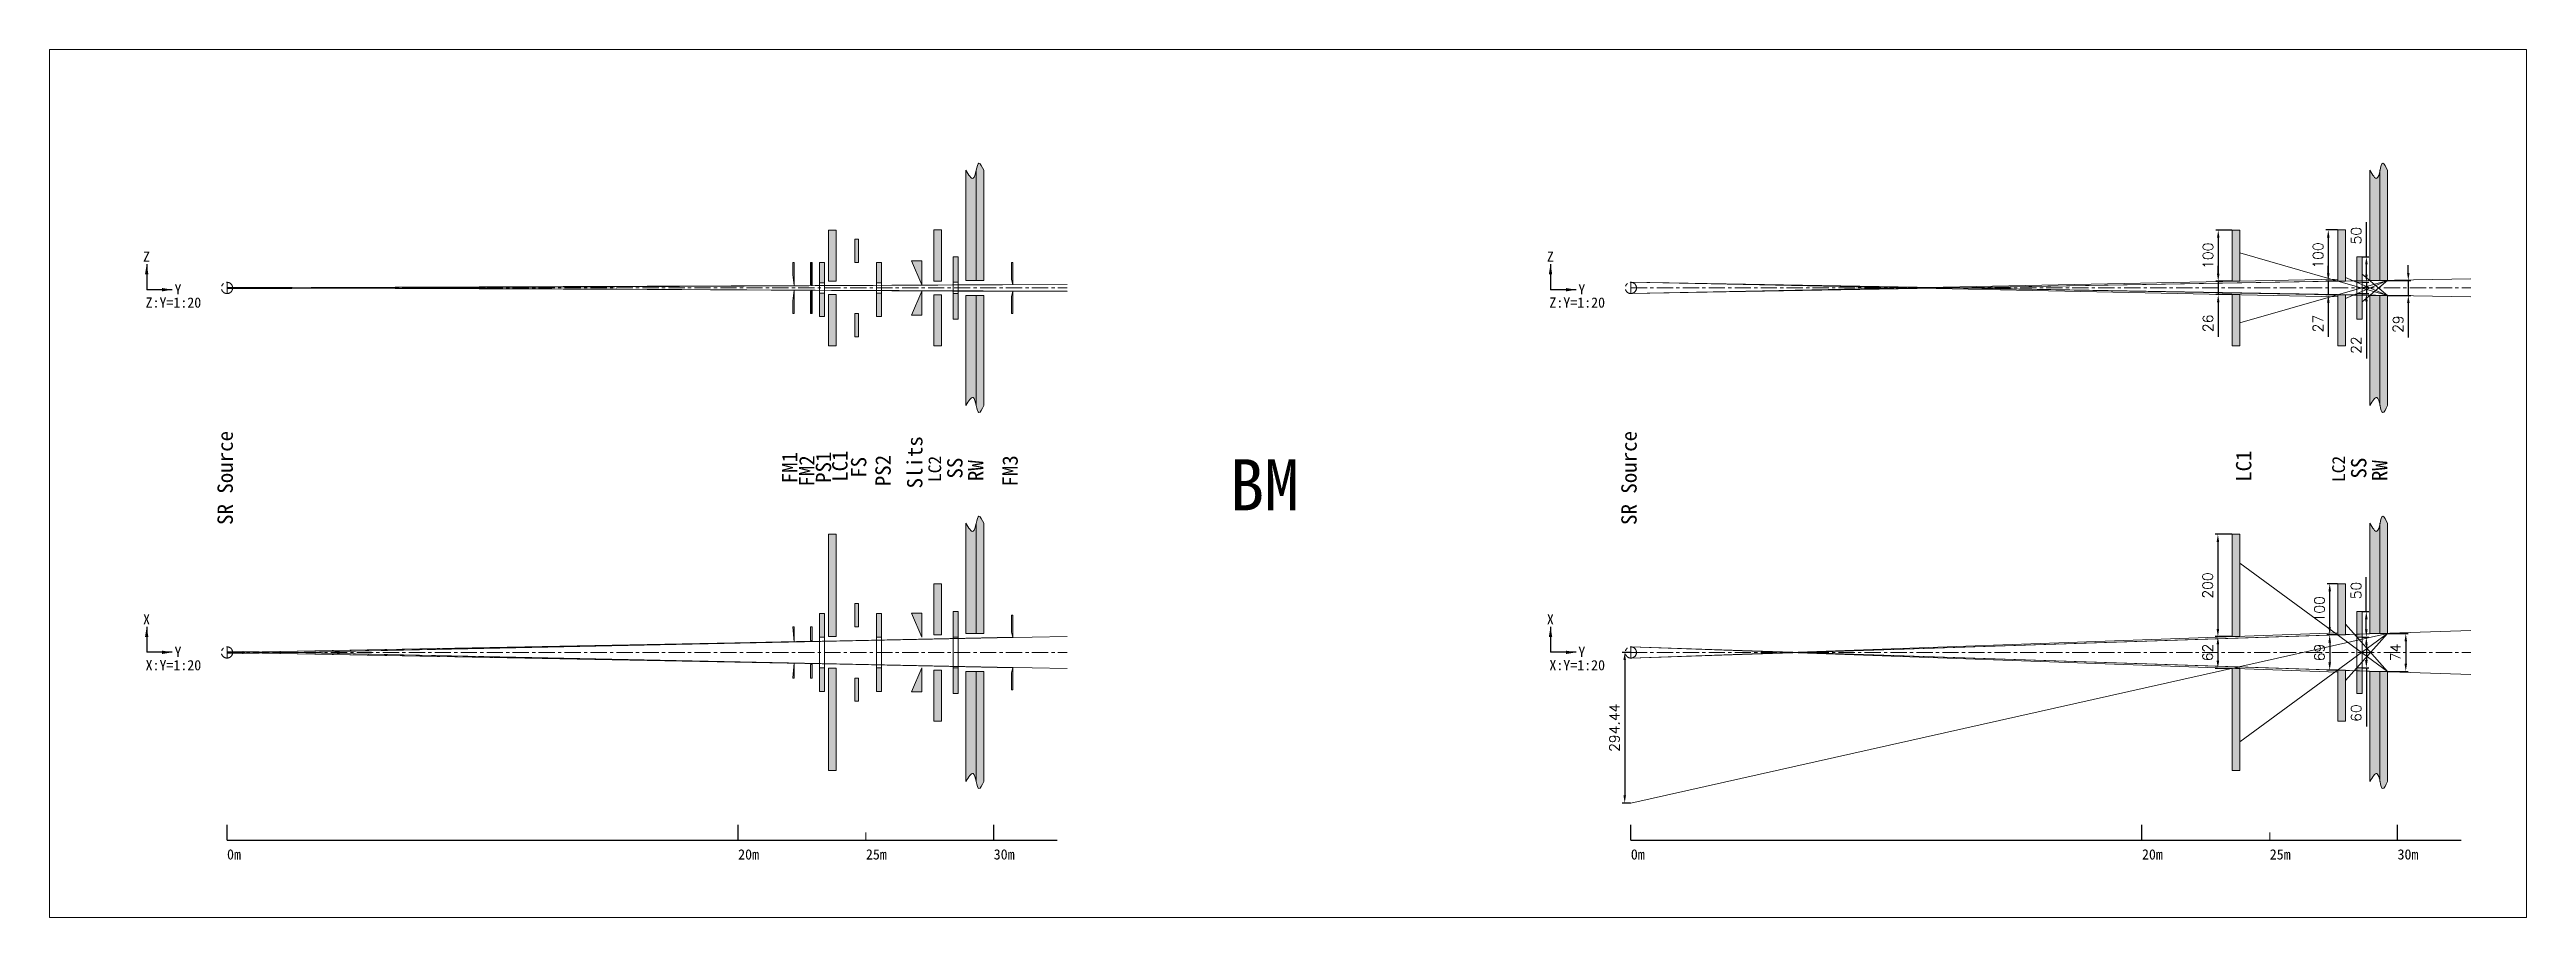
# Model space of a CAD drawing. Header units: inches. Extents: x 3 to 4849, y 1 to 1698.
import ezdxf

# ---------------------------------------------------------------- set-up
doc = ezdxf.new("R2010")
doc.units = ezdxf.units.IN
doc.header["$MEASUREMENT"] = 0
doc.linetypes.add('CENTER', pattern=[50.8, 31.75, -6.35, 6.35, -6.35])
for name, color, linetype, lineweight in [('1中心线', 7, 'CENTER', 20), ('2尺寸线', 7, 'Continuous', 20), ('6细实线', 7, 'Continuous', 20)]:
    doc.layers.add(name, color=color, linetype=linetype, lineweight=lineweight)
doc.styles.add('ROMANC', font='romanc.shx')
doc.styles.get("Standard").update_dxf_attribs({"font": ''})
doc.styles.get('Standard').set_extended_font_data('SimSun')
doc.dimstyles.new('ISO-25', dxfattribs={"dimtxt": 2.5, "dimasz": 2, "dimexe": 1.25, "dimexo": 0.625, "dimtad": 1, "dimtoh": 1, "dimdsep": 46, "dimtxsty": 'ROMANC', "dimcen": 2.5, "dimclrt": 7, "dimadec": 0, "dimazin": 0, "dimtfac": 1, "dimtmove": 0, "dimatfit": 3, "dimfxl": 1, "dimarcsym": 0})
doc.dimstyles.new('大字标注', dxfattribs={"dimtxt": 20, "dimasz": 15, "dimexe": 5, "dimexo": 0.625, "dimgap": 10, "dimtad": 1, "dimdsep": 46, "dimtxsty": 'ROMANC', "dimcen": 2.5, "dimclrt": 7, "dimadec": 0, "dimazin": 0, "dimtfac": 1, "dimtmove": 0, "dimatfit": 3, "dimfxl": 1, "dimarcsym": 0})

msp = doc.modelspace()

# ---------------------------------------------------------------- texts
at = {"layer": '1中心线', "attachment_point": 1, "rotation": 90}
for s, insert, char_height in [('\\pi13.058;{\\fFangSong_GB2312|b1|i0|c134|p49;SR Source}', (331.177, 755.688), 30), ('\\pi84.486;{\\fFangSong_GB2312|b1|i0|c134|p49;Slits}', (1680.299, 755.688), 30), ('\\pi13.058;{\\fFangSong_GB2312|b1|i0|c134|p49;SR Source}', (3077.687, 755.688), 30), ('\\pi94.486;{\\fFangSong_GB2312|b1|i0|c134|p49;FM1}', (1435.407, 755.688), 30), ('\\pi88.058;{\\fFangSong_GB2312|b1|i0|c134|p49;FM2}', (1469.16, 755.688), 30), ('\\pi95.201;{\\fFangSong_GB2312|b1|i0|c134|p49;PS1}', (1501.714, 755.688), 30), ('\\pi97.344;{\\fFangSong_GB2312|b1|i0|c134|p49;LC1}', (1533.773, 755.688), 30), ('\\pi105.2;{\\fFangSong_GB2312|b1|i0|c134|p49;FS}', (1570.6, 755.688), 30), ('\\pi88.772;{\\fFangSong_GB2312|b1|i0|c134|p49;PS2}', (1618.292, 755.688), 30), ('\\pi97.105;{\\fFangSong_GB2312|b1|i0|c134|p49;LC2}', (1721.959, 755.688), 25), ('\\pi103.77;{\\fFangSong_GB2312|b1|i0|c134|p49;SS}', (1758.841, 755.688), 30), ('\\pi98.772;{\\fFangSong_GB2312|b1|i0|c134|p49;RW}', (1799.547, 755.688), 30), ('\\pi88.058;{\\fFangSong_GB2312|b1|i0|c134|p49;FM3}', (1866.792, 755.688), 30), ('\\pi97.344;{\\fFangSong_GB2312|b1|i0|c134|p49;LC1}', (4280.283, 755.688), 30), ('\\pi97.105;{\\fFangSong_GB2312|b1|i0|c134|p49;LC2}', (4468.469, 755.688), 25), ('\\pi103.77;{\\fFangSong_GB2312|b1|i0|c134|p49;SS}', (4505.351, 755.688), 30), ('\\pi98.772;{\\fFangSong_GB2312|b1|i0|c134|p49;RW}', (4546.057, 755.688), 30)]:
    msp.add_mtext_dynamic_manual_height_columns(s, width=256.11562, gutter_width=12.5, heights=[0], dxfattribs=dict(at, insert=insert, char_height=char_height))
at = {"layer": '2尺寸线', "char_height": 20, "attachment_point": 1}
for s, width, insert in [('{\\fFangSong_GB2312|b1|i0|c134|p49;Z}', 51.22282, (185.512, 1303.135)), ('{\\fFangSong_GB2312|b1|i0|c134|p49;Z}', 51.22282, (2932.022, 1303.135)), ('{\\fFangSong_GB2312|b1|i0|c134|p49;Z:Y=1:20}', 51.22282, (190.458, 1213.552)), ('{\\fFangSong_GB2312|b1|i0|c134|p49;Y}', 51.22282, (247.049, 1239.4)), ('{\\fFangSong_GB2312|b1|i0|c134|p49;Z:Y=1:20}', 51.22282, (2936.968, 1213.552)), ('{\\fFangSong_GB2312|b1|i0|c134|p49;Y}', 51.22282, (2993.559, 1239.4)), ('{\\fFangSong_GB2312|b1|i0|c134|p49;X}', 51.22282, (185.512, 594.225)), ('{\\fFangSong_GB2312|b1|i0|c134|p49;X}', 51.22282, (2932.022, 594.225)), ('{\\fFangSong_GB2312|b1|i0|c134|p49;X:Y=1:20}', 51.22282, (190.458, 504.642)), ('{\\fFangSong_GB2312|b1|i0|c134|p49;Y}', 51.22282, (247.049, 530.49)), ('{\\fFangSong_GB2312|b1|i0|c134|p49;X:Y=1:20}', 51.22282, (2936.968, 504.642)), ('{\\fFangSong_GB2312|b1|i0|c134|p49;Y}', 51.22282, (2993.559, 530.49)), ('{\\fFangSong_GB2312|b1|i0|c134|p49;0m}', 105.24161, (349.803, 134.693)), ('{\\fFangSong_GB2312|b1|i0|c134|p49;20m}', 105.24161, (1349.803, 134.693)), ('{\\fFangSong_GB2312|b1|i0|c134|p49;25m}', 105.24161, (1599.803, 134.693)), ('{\\fFangSong_GB2312|b1|i0|c134|p49;30m}', 105.24161, (1849.803, 134.693)), ('{\\fFangSong_GB2312|b1|i0|c134|p49;0m}', 105.24161, (3096.314, 134.693)), ('{\\fFangSong_GB2312|b1|i0|c134|p49;20m}', 105.24161, (4096.314, 134.693)), ('{\\fFangSong_GB2312|b1|i0|c134|p49;25m}', 105.24161, (4346.314, 134.693)), ('{\\fFangSong_GB2312|b1|i0|c134|p49;30m}', 105.24161, (4596.314, 134.693))]:
    msp.add_mtext_dynamic_manual_height_columns(s, width=width, gutter_width=12.5, heights=[0], dxfattribs=dict(at, insert=insert))
at = {"layer": '6细实线', "insert": (2311.184, 897.303), "char_height": 100, "attachment_point": 1}
msp.add_mtext_dynamic_manual_height_columns('BM', width=812.56148, gutter_width=12.5, heights=[0], dxfattribs=at)

# ---------------------------------------------------------------- blocks, each defined once
blk = doc.blocks.new('*D17')
at = {"layer": '6细实线', "color": 0, "lineweight": -2, "transparency": 16777216}
for p, q in [((4272.4, 1345.1), (4240.5, 1345.1)), ((4245.5, 1330.1), (4245.5, 1260.1)), ((4272.4, 1245.1), (4240.5, 1245.1))]:
    blk.add_line(p, q, dxfattribs=at)
at = {"layer": '6细实线', "color": 0, "transparency": 16777216}
for points in [[(4243, 1330.1), (4248, 1330.1), (4245.5, 1345.1)], [(4243, 1260.1), (4248, 1260.1), (4245.5, 1245.1)]]:
    blk.add_solid(points, dxfattribs=at)
at = {"layer": 'Defpoints', "color": 0, "transparency": 16777216}
for p in [(4273.1, 1345.1), (4245.5, 1245.1), (4273.1, 1245.1)]:
    blk.add_point(p, dxfattribs=at)
at = {"layer": '6细实线', "color": 7, "transparency": 16777216, "insert": (4225.5, 1295.1), "char_height": 20, "attachment_point": 5, "rotation": 90, "style": 'ROMANC'}
blk.add_mtext('100', dxfattribs=at)
blk = doc.blocks.new('*D18')
at = {"layer": '6细实线', "color": 0, "lineweight": -2, "transparency": 16777216}
for p, q in [((4245.5, 1260.1), (4245.5, 1275.1)), ((4272.4, 1245.1), (4240.5, 1245.1)), ((4272.4, 1219.1), (4240.5, 1219.1)), ((4245.5, 1245.1), (4245.5, 1219.1)), ((4245.5, 1204.1), (4245.5, 1136.7))]:
    blk.add_line(p, q, dxfattribs=at)
at = {"layer": '6细实线', "color": 0, "transparency": 16777216}
for points in [[(4243, 1260.1), (4248, 1260.1), (4245.5, 1245.1)], [(4243, 1204.1), (4248, 1204.1), (4245.5, 1219.1)]]:
    blk.add_solid(points, dxfattribs=at)
at = {"layer": 'Defpoints', "color": 0, "transparency": 16777216}
for p in [(4245.5, 1219.1), (4273.1, 1245.1), (4273.1, 1219.1)]:
    blk.add_point(p, dxfattribs=at)
at = {"layer": '6细实线', "color": 7, "transparency": 16777216, "insert": (4225.5, 1162.9), "char_height": 20, "attachment_point": 5, "rotation": 90, "style": 'ROMANC'}
blk.add_mtext('26', dxfattribs=at)
blk = doc.blocks.new('*D19')
at = {"layer": '6细实线', "color": 0, "lineweight": -2, "transparency": 16777216}
for p, q in [((4478.7, 1345.6), (4455.8, 1345.6)), ((4460.8, 1330.6), (4460.8, 1260.6)), ((4478.7, 1245.6), (4455.8, 1245.6))]:
    blk.add_line(p, q, dxfattribs=at)
at = {"layer": '6细实线', "color": 0, "transparency": 16777216}
for points in [[(4458.3, 1330.6), (4463.3, 1330.6), (4460.8, 1345.6)], [(4458.3, 1260.6), (4463.3, 1260.6), (4460.8, 1245.6)]]:
    blk.add_solid(points, dxfattribs=at)
at = {"layer": 'Defpoints', "color": 0, "transparency": 16777216}
for p in [(4479.3, 1345.6), (4460.8, 1245.6), (4479.3, 1245.6)]:
    blk.add_point(p, dxfattribs=at)
at = {"layer": '6细实线', "color": 7, "transparency": 16777216, "insert": (4440.8, 1295.6), "char_height": 20, "attachment_point": 5, "rotation": 90, "style": 'ROMANC'}
blk.add_mtext('100', dxfattribs=at)
blk = doc.blocks.new('*D20')
at = {"layer": '6细实线', "color": 0, "lineweight": -2, "transparency": 16777216}
for p, q in [((4460.8, 1260.6), (4460.8, 1275.6)), ((4478.7, 1245.6), (4455.8, 1245.6)), ((4478.7, 1218.6), (4455.8, 1218.6)), ((4460.8, 1245.6), (4460.8, 1218.6)), ((4460.8, 1203.6), (4460.8, 1136.2))]:
    blk.add_line(p, q, dxfattribs=at)
at = {"layer": '6细实线', "color": 0, "transparency": 16777216}
for points in [[(4458.3, 1260.6), (4463.3, 1260.6), (4460.8, 1245.6)], [(4458.3, 1203.6), (4463.3, 1203.6), (4460.8, 1218.6)]]:
    blk.add_solid(points, dxfattribs=at)
at = {"layer": 'Defpoints', "color": 0, "transparency": 16777216}
for p in [(4460.8, 1218.6), (4479.3, 1245.6), (4479.3, 1218.6)]:
    blk.add_point(p, dxfattribs=at)
at = {"layer": '6细实线', "color": 7, "transparency": 16777216, "insert": (4440.8, 1162.4), "char_height": 20, "attachment_point": 5, "rotation": 90, "style": 'ROMANC'}
blk.add_mtext('27', dxfattribs=at)
blk = doc.blocks.new('*D21')
at = {"layer": '6细实线', "color": 0, "lineweight": -2, "transparency": 16777216}
for p, q in [((4535.4, 1293.1), (4535.4, 1360.5)), ((4527.4, 1293.1), (4540.4, 1293.1)), ((4535.4, 1258.1), (4535.4, 1278.1)), ((4527.4, 1243.1), (4540.4, 1243.1))]:
    blk.add_line(p, q, dxfattribs=at)
at = {"layer": '6细实线', "color": 0, "transparency": 16777216}
for points in [[(4532.9, 1278.1), (4537.9, 1278.1), (4535.4, 1293.1)], [(4532.9, 1258.1), (4537.9, 1258.1), (4535.4, 1243.1)]]:
    blk.add_solid(points, dxfattribs=at)
at = {"layer": 'Defpoints', "color": 0, "transparency": 16777216}
for p in [(4526.8, 1293.1), (4535.4, 1293.1), (4526.8, 1243.1)]:
    blk.add_point(p, dxfattribs=at)
at = {"layer": '6细实线', "color": 7, "transparency": 16777216, "insert": (4515.4, 1334.3), "char_height": 20, "attachment_point": 5, "rotation": 90, "style": 'ROMANC'}
blk.add_mtext('50', dxfattribs=at)
blk = doc.blocks.new('*D22')
at = {"layer": '6细实线', "color": 0, "lineweight": -2, "transparency": 16777216}
for p, q in [((4535.4, 1258.1), (4535.4, 1273.1)), ((4527.4, 1243.1), (4540.4, 1243.1)), ((4527.4, 1221.1), (4540.4, 1221.1)), ((4535.4, 1243.1), (4535.4, 1221.1)), ((4535.4, 1206.1), (4535.4, 1094.1))]:
    blk.add_line(p, q, dxfattribs=at)
at = {"layer": '6细实线', "color": 0, "transparency": 16777216}
for points in [[(4532.9, 1258.1), (4537.9, 1258.1), (4535.4, 1243.1)], [(4532.9, 1206.1), (4537.9, 1206.1), (4535.4, 1221.1)]]:
    blk.add_solid(points, dxfattribs=at)
at = {"layer": 'Defpoints', "color": 0, "transparency": 16777216}
for p in [(4526.8, 1243.1), (4526.8, 1221.1), (4535.4, 1221.1)]:
    blk.add_point(p, dxfattribs=at)
at = {"layer": '6细实线', "color": 7, "transparency": 16777216, "insert": (4515.4, 1120.3), "char_height": 20, "attachment_point": 5, "rotation": 90, "style": 'ROMANC'}
blk.add_mtext('22', dxfattribs=at)
blk = doc.blocks.new('*D23')
at = {"layer": '6细实线', "color": 0, "lineweight": -2, "transparency": 16777216}
for p, q in [((4617.4, 1261.6), (4617.4, 1276.6)), ((4577.4, 1246.6), (4622.4, 1246.6)), ((4577.4, 1217.6), (4622.4, 1217.6)), ((4617.4, 1246.6), (4617.4, 1217.6)), ((4617.4, 1202.6), (4617.4, 1135.2))]:
    blk.add_line(p, q, dxfattribs=at)
at = {"layer": '6细实线', "color": 0, "transparency": 16777216}
for points in [[(4614.9, 1261.6), (4619.9, 1261.6), (4617.4, 1246.6)], [(4614.9, 1202.6), (4619.9, 1202.6), (4617.4, 1217.6)]]:
    blk.add_solid(points, dxfattribs=at)
at = {"layer": 'Defpoints', "color": 0, "transparency": 16777216}
for p in [(4576.8, 1246.6), (4576.8, 1217.6), (4617.4, 1217.6)]:
    blk.add_point(p, dxfattribs=at)
at = {"layer": '6细实线', "color": 7, "transparency": 16777216, "insert": (4597.4, 1161.4), "char_height": 20, "attachment_point": 5, "rotation": 90, "style": 'ROMANC'}
blk.add_mtext('29', dxfattribs=at)
blk = doc.blocks.new('*D24')
at = {"layer": '6细实线', "color": 0, "lineweight": -2, "transparency": 16777216}
for p, q in [((3095.7, 519.4), (3079.3, 519.4)), ((3084.3, 504.4), (3084.3, 240)), ((3095.7, 225), (3079.3, 225))]:
    blk.add_line(p, q, dxfattribs=at)
at = {"layer": '6细实线', "color": 0, "transparency": 16777216}
for points in [[(3081.8, 504.4), (3086.8, 504.4), (3084.3, 519.4)], [(3081.8, 240), (3086.8, 240), (3084.3, 225)]]:
    blk.add_solid(points, dxfattribs=at)
at = {"layer": 'Defpoints', "color": 0, "transparency": 16777216}
for p in [(3096.3, 519.4), (3084.3, 225), (3096.3, 225)]:
    blk.add_point(p, dxfattribs=at)
at = {"layer": '6细实线', "color": 7, "transparency": 16777216, "insert": (3064.3, 372.2), "char_height": 20, "attachment_point": 5, "rotation": 90, "style": 'ROMANC'}
blk.add_mtext('294.44', dxfattribs=at)
blk = doc.blocks.new('*D25')
at = {"layer": '6细实线', "color": 0, "lineweight": -2, "transparency": 16777216}
for p, q in [((4272.4, 750.4), (4239.8, 750.4)), ((4244.8, 735.4), (4244.8, 565.4)), ((4272.4, 550.4), (4239.8, 550.4))]:
    blk.add_line(p, q, dxfattribs=at)
at = {"layer": '6细实线', "color": 0, "transparency": 16777216}
for points in [[(4242.3, 735.4), (4247.3, 735.4), (4244.8, 750.4)], [(4242.3, 565.4), (4247.3, 565.4), (4244.8, 550.4)]]:
    blk.add_solid(points, dxfattribs=at)
at = {"layer": 'Defpoints', "color": 0, "transparency": 16777216}
for p in [(4273.1, 750.4), (4244.8, 550.4), (4273.1, 550.4)]:
    blk.add_point(p, dxfattribs=at)
at = {"layer": '6细实线', "color": 7, "transparency": 16777216, "insert": (4224.8, 650.4), "char_height": 20, "attachment_point": 5, "rotation": 90, "style": 'ROMANC'}
blk.add_mtext('200', dxfattribs=at)
blk = doc.blocks.new('*D26')
at = {"layer": '6细实线', "color": 0, "lineweight": -2, "transparency": 16777216}
for p, q in [((4272.4, 550.4), (4239.8, 550.4)), ((4244.8, 535.4), (4244.8, 503.4)), ((4272.4, 488.4), (4239.8, 488.4))]:
    blk.add_line(p, q, dxfattribs=at)
at = {"layer": '6细实线', "color": 0, "transparency": 16777216}
for points in [[(4242.3, 535.4), (4247.3, 535.4), (4244.8, 550.4)], [(4242.3, 503.4), (4247.3, 503.4), (4244.8, 488.4)]]:
    blk.add_solid(points, dxfattribs=at)
at = {"layer": 'Defpoints', "color": 0, "transparency": 16777216}
for p in [(4273.1, 550.4), (4244.8, 488.4), (4273.1, 488.4)]:
    blk.add_point(p, dxfattribs=at)
at = {"layer": '6细实线', "color": 7, "transparency": 16777216, "insert": (4224.8, 519.4), "char_height": 20, "attachment_point": 5, "rotation": 90, "style": 'ROMANC'}
blk.add_mtext('62', dxfattribs=at)
blk = doc.blocks.new('*D27')
at = {"layer": '6细实线', "color": 0, "lineweight": -2, "transparency": 16777216}
for p, q in [((4478.7, 653.9), (4458.6, 653.9)), ((4463.6, 568.9), (4463.6, 638.9)), ((4478.7, 553.9), (4458.6, 553.9))]:
    blk.add_line(p, q, dxfattribs=at)
at = {"layer": '6细实线', "color": 0, "transparency": 16777216}
for points in [[(4461.1, 638.9), (4466.1, 638.9), (4463.6, 653.9)], [(4461.1, 568.9), (4466.1, 568.9), (4463.6, 553.9)]]:
    blk.add_solid(points, dxfattribs=at)
at = {"layer": 'Defpoints', "color": 0, "transparency": 16777216}
for p in [(4463.6, 653.9), (4479.3, 653.9), (4479.3, 553.9)]:
    blk.add_point(p, dxfattribs=at)
at = {"layer": '6细实线', "color": 7, "transparency": 16777216, "insert": (4443.6, 603.9), "char_height": 20, "attachment_point": 5, "rotation": 90, "style": 'ROMANC'}
blk.add_mtext('100', dxfattribs=at)
blk = doc.blocks.new('*D28')
at = {"layer": '6细实线', "color": 0, "lineweight": -2, "transparency": 16777216}
for p, q in [((4478.7, 553.9), (4458.6, 553.9)), ((4463.6, 538.9), (4463.6, 499.9)), ((4478.7, 484.9), (4458.6, 484.9))]:
    blk.add_line(p, q, dxfattribs=at)
at = {"layer": '6细实线', "color": 0, "transparency": 16777216}
for points in [[(4461.1, 538.9), (4466.1, 538.9), (4463.6, 553.9)], [(4461.1, 499.9), (4466.1, 499.9), (4463.6, 484.9)]]:
    blk.add_solid(points, dxfattribs=at)
at = {"layer": 'Defpoints', "color": 0, "transparency": 16777216}
for p in [(4479.3, 553.9), (4463.6, 484.9), (4479.3, 484.9)]:
    blk.add_point(p, dxfattribs=at)
at = {"layer": '6细实线', "color": 7, "transparency": 16777216, "insert": (4443.6, 519.4), "char_height": 20, "attachment_point": 5, "rotation": 90, "style": 'ROMANC'}
blk.add_mtext('69', dxfattribs=at)
blk = doc.blocks.new('*D29')
at = {"layer": '6细实线', "color": 0, "lineweight": -2, "transparency": 16777216}
for p, q in [((4535.2, 599.4), (4535.2, 666.8)), ((4527.4, 599.4), (4540.2, 599.4)), ((4535.2, 564.4), (4535.2, 584.4)), ((4527.4, 549.4), (4540.2, 549.4))]:
    blk.add_line(p, q, dxfattribs=at)
at = {"layer": '6细实线', "color": 0, "transparency": 16777216}
for points in [[(4532.7, 584.4), (4537.7, 584.4), (4535.2, 599.4)], [(4532.7, 564.4), (4537.7, 564.4), (4535.2, 549.4)]]:
    blk.add_solid(points, dxfattribs=at)
at = {"layer": 'Defpoints', "color": 0, "transparency": 16777216}
for p in [(4526.8, 599.4), (4535.2, 599.4), (4526.8, 549.4)]:
    blk.add_point(p, dxfattribs=at)
at = {"layer": '6细实线', "color": 7, "transparency": 16777216, "insert": (4515.2, 640.6), "char_height": 20, "attachment_point": 5, "rotation": 90, "style": 'ROMANC'}
blk.add_mtext('50', dxfattribs=at)
blk = doc.blocks.new('*D30')
at = {"layer": '6细实线', "color": 0, "lineweight": -2, "transparency": 16777216}
for p, q in [((4527.4, 549.4), (4540.3, 549.4)), ((4535.3, 534.4), (4535.3, 504.4)), ((4527.4, 489.4), (4540.3, 489.4)), ((4535.3, 489.4), (4535.3, 374.8))]:
    blk.add_line(p, q, dxfattribs=at)
at = {"layer": '6细实线', "color": 0, "transparency": 16777216}
for points in [[(4532.8, 534.4), (4537.8, 534.4), (4535.3, 549.4)], [(4532.8, 504.4), (4537.8, 504.4), (4535.3, 489.4)]]:
    blk.add_solid(points, dxfattribs=at)
at = {"layer": 'Defpoints', "color": 0, "transparency": 16777216}
for p in [(4526.8, 549.4), (4526.8, 489.4), (4535.3, 489.4)]:
    blk.add_point(p, dxfattribs=at)
at = {"layer": '6细实线', "color": 7, "transparency": 16777216, "insert": (4515.3, 401), "char_height": 20, "attachment_point": 5, "rotation": 90, "style": 'ROMANC'}
blk.add_mtext('60', dxfattribs=at)
blk = doc.blocks.new('*D31')
at = {"layer": '6细实线', "color": 0, "lineweight": -2, "transparency": 16777216}
for p, q in [((4577.4, 556.4), (4617.4, 556.4)), ((4612.4, 541.4), (4612.4, 497.4)), ((4577.4, 482.4), (4617.4, 482.4))]:
    blk.add_line(p, q, dxfattribs=at)
at = {"layer": '6细实线', "color": 0, "transparency": 16777216}
for points in [[(4609.9, 541.4), (4614.9, 541.4), (4612.4, 556.4)], [(4609.9, 497.4), (4614.9, 497.4), (4612.4, 482.4)]]:
    blk.add_solid(points, dxfattribs=at)
at = {"layer": 'Defpoints', "color": 0, "transparency": 16777216}
for p in [(4576.8, 556.4), (4576.8, 482.4), (4612.4, 482.4)]:
    blk.add_point(p, dxfattribs=at)
at = {"layer": '6细实线', "color": 7, "transparency": 16777216, "insert": (4592.4, 519.4), "char_height": 20, "attachment_point": 5, "rotation": 90, "style": 'ROMANC'}
blk.add_mtext('74', dxfattribs=at)

# ---------------------------------------------------------------- dimensions: what is measured, and where the dimension line sits
at = {"layer": '6细实线'}
for base, p1, p2, picture, middle in [((4535.385, 1293.092), (4526.814, 1243.092), (4526.814, 1293.092), '*D21', (4515.385, 1334.283)), ((4245.474, 1245.092), (4273.064, 1345.092), (4273.064, 1245.092), '*D17', (4225.474, 1295.092)), ((4460.764, 1245.592), (4479.314, 1345.592), (4479.314, 1245.592), '*D19', (4440.764, 1295.592)), ((4245.474, 1219.092), (4273.064, 1245.092), (4273.064, 1219.092), '*D18', (4225.474, 1162.902)), ((4460.764, 1218.592), (4479.314, 1245.592), (4479.314, 1218.592), '*D20', (4440.764, 1162.402)), ((4617.389, 1217.592), (4576.814, 1246.592), (4576.814, 1217.592), '*D23', (4597.389, 1161.402)), ((4244.845, 550.444), (4273.064, 750.444), (4273.064, 550.444), '*D25', (4224.845, 650.444)), ((4463.551, 653.944), (4479.314, 553.944), (4479.314, 653.944), '*D27', (4443.551, 603.944)), ((4535.214, 599.444), (4526.814, 549.444), (4526.814, 599.444), '*D29', (4515.214, 640.635)), ((4244.845, 488.444), (4273.064, 550.444), (4273.064, 488.444), '*D26', (4224.845, 519.444)), ((4463.551, 484.945), (4479.314, 553.944), (4479.307, 484.945), '*D28', (4443.551, 519.444)), ((4612.411, 482.444), (4576.814, 556.444), (4576.814, 482.444), '*D31', (4592.411, 519.444)), ((3084.276, 225.007), (3096.314, 519.444), (3096.314, 225.007), '*D24', (3064.276, 372.226))]:
    dim = msp.add_linear_dim(base=base, p1=p1, p2=p2, angle=90, dimstyle='大字标注', dxfattribs=at)
    dim.commit()
    dim.dimension.update_dxf_attribs({"geometry": picture, "text_midpoint": middle})
for base, p1, p2, picture, middle in [((4535.385, 1221.092), (4526.814, 1243.092), (4526.814, 1221.092), '*D22', (4535.385, 1120.287)), ((4535.267, 489.444), (4526.814, 549.444), (4526.814, 489.444), '*D30', (4535.267, 400.958))]:
    dim = msp.add_linear_dim(base=base, p1=p1, p2=p2, angle=90, dimstyle='大字标注', dxfattribs=at)
    dim.commit()
    dim.dimension.update_dxf_attribs({"geometry": picture, "text_midpoint": middle, "dimtype": 160})

# ---------------------------------------------------------------- hatches: boundary and pattern name
at = {"layer": '6细实线'}
h = msp.add_hatch(dxfattribs=at)
h.set_pattern_fill('GRAVEL', color=6, scale=2)
h.set_pattern_definition([(228.012788, (-1873.1222, -8920.9852), (-406.4, -457.2), [6.83443, -676.60967]), (184.96974, (-1877.6942, -8926.0652), (609.59999976, 50.8000029), [11.7281, -1161.08098]), (132.510447, (-1889.3782, -8927.0812), (508.0000002, -558.7999998), [8.26963, -818.69446]), (267.27369, (-1909.1902, -8939.7812), (50.8000001, 1016), [10.6801, -1057.32875]), (292.833654, (-1909.6982, -8950.4492), (-254, 609.6), [10.47267, -1036.79615]), (357.27369, (-1905.6342, -8960.1012), (-1016, 50.8000001), [10.6801, -1057.32875]), (37.69424, (-1894.9662, -8960.6092), (-660.39999997, -508.00000004), [14.12387, -1398.2623]), (72.255328, (-1883.7902, -8951.9732), (355.6000001, 1117.59999997), [13.3344, -1320.10513]), (121.429566, (-1879.7262, -8939.2732), (-406.40000006, 660.39999996), [10.71626, -1060.91091]), (175.23636, (-1885.314, -8930.129), (558.8, -50.8000001), [12.23427, -599.47874]), (222.397438, (-1897.5062, -8929.1132), (-609.59999998, -558.80000002), [15.82156, -1566.33545]), (138.814075, (-1858.898, -8940.289), (-355.6, 304.8), [5.4001, -534.61132]), (171.469234, (-1862.9622, -8936.7332), (660.4, -101.5999999), [10.27364, -1017.09278]), (225, (-1873.122, -8935.21), (-7e-15, -50.8), [7.18419, -64.65786]), (203.19859, (-1876.678, -8929.113), (254, 101.6), [3.86883, -383.01245]), (291.80141, (-1880.234, -8930.637), (-50.8, 152.4), [5.47131, -268.09506]), (30.96376, (-1878.202, -8935.717), (152.4, 101.6), [8.8864, -287.32596]), (161.56505, (-1870.582, -8931.145), (101.6, -50.8), [6.42574, -154.21796]), (16.38954, (-1909.6982, -8930.6372), (508, 152.4), [9.00176, -891.17653]), (70.346176, (-1901.0622, -8928.0972), (-203.2, -558.8), [7.55198, -747.64431]), (293.19859, (-1870.582, -8920.985), (-101.6, 254), [7.7376, -379.14367]), (343.61046, (-1867.5342, -8928.0972), (-508, 152.4), [9.00176, -891.17653]), (339.443955, (-1909.698, -8962.133), (-254, 101.6), [8.6807, -425.35469]), (294.77514, (-1901.5702, -8965.1812), (-254.0000003, 558.7999999), [7.27344, -720.07187]), (66.80141, (-1870.074, -8971.785), (101.6, 254), [7.7376, -379.14367]), (17.354025, (-1867.0262, -8964.6732), (-660.4, -203.20000004), [8.51565, -843.04752]), (69.443955, (-1894.966, -8971.785), (-101.6, -254), [4.34035, -429.69504]), (101.30993, (-1873.122, -8971.785), (-50.8, 203.2), [2.5903, -256.4399]), (165.96376, (-1873.63, -8969.245), (152.4, -50.8), [10.47267, -198.9811]), (186.009006, (-1883.7902, -8966.7052), (508, 50.8), [9.70534, -960.8273]), (303.69007, (-1878.202, -8940.289), (-50.8, 101.6), [7.32648, -175.83553]), (353.157227, (-1874.1382, -8946.3852), (863.6, -101.59999995), [12.79114, -1266.32018]), (60.945396, (-1861.438, -8947.909), (-203.2, -355.6), [5.23016, -517.78785]), (90, (-1858.9, -8943.337), (-50.8, 50.8), [3.048, -47.752]), (120.256437, (-1884.8062, -8965.1812), (203.2, -355.6), [7.05734, -698.67882]), (48.012787, (-1888.3622, -8959.0852), (406.4, 457.2), [13.66886, -669.77524]), (0, (-1879.22, -8948.925), (50.8, 50.8), [13.208, -37.592]), (325.304846, (-1866.0102, -8948.9252), (508.0000002, -355.5999997), [8.0322, -795.18633]), (254.054604, (-1859.406, -8953.497), (-50.8, -203.2), [7.39658, -362.433]), (207.645975, (-1861.4382, -8960.6092), (-965.20000004, -507.99999993), [12.0429, -1192.24929]), (175.426079, (-1872.1062, -8966.1972), (-660.4, 50.8), [12.74059, -1261.31693])])
edge = h.paths.add_edge_path()
edge.add_spline(control_points=[(1830.303, 1462.086), (1826.889, 1469.065), (1820.102, 1482.939), (1816.979, 1468.428), (1815.303, 1461.177)], knot_values=[36.22826451, 36.22826451, 36.22826451, 36.22826451, 52.8410596, 69.24797065, 69.24797065, 69.24797065, 69.24797065], degree=3, periodic=0)
edge.add_line((1815.303, 1461.177), (1815.303, 1246.592))
edge.add_line((1815.303, 1246.592), (1830.303, 1246.592))
edge.add_line((1830.303, 1246.592), (1830.303, 1462.086))
edge = h.paths.add_edge_path()
edge.add_spline(control_points=[(1815.303, 1461.177), (1813.762, 1454.507), (1809.812, 1438.413), (1800.649, 1453.363), (1795.303, 1462.086)], knot_values=[0, 0, 0, 0, 15.09085371, 36.22826451, 36.22826451, 36.22826451, 36.22826451], degree=3, periodic=0)
edge.add_line((1795.303, 1462.086), (1795.303, 1246.592))
edge.add_line((1795.303, 1246.592), (1815.303, 1246.592))
edge.add_line((1815.303, 1246.592), (1815.303, 1461.177))
edge = h.paths.add_edge_path()
edge.add_line((1815.303, 1217.592), (1795.303, 1217.592))
edge.add_line((1795.303, 1217.592), (1795.303, 1002.099))
edge.add_spline(control_points=[(1795.303, 1002.099), (1800.649, 1010.822), (1809.812, 1025.771), (1813.762, 1009.677), (1815.303, 1003.008)], knot_values=[0, 0, 0, 0, 21.1374108, 36.22826451, 36.22826451, 36.22826451, 36.22826451], degree=3, periodic=0)
edge.add_line((1815.303, 1003.008), (1815.303, 1217.592))
edge = h.paths.add_edge_path()
edge.add_line((1830.303, 1217.592), (1815.303, 1217.592))
edge.add_line((1815.303, 1217.592), (1815.303, 1003.008))
edge.add_spline(control_points=[(1815.303, 1003.008), (1816.979, 995.757), (1820.102, 981.246), (1826.889, 995.119), (1830.303, 1002.099)], knot_values=[36.22826451, 36.22826451, 36.22826451, 36.22826451, 52.63517557, 69.24797065, 69.24797065, 69.24797065, 69.24797065], degree=3, periodic=0)
edge.add_line((1830.303, 1002.099), (1830.303, 1217.592))
edge = h.paths.add_edge_path()
edge.add_spline(control_points=[(1815.303, 771.029), (1813.762, 764.359), (1809.812, 748.265), (1800.649, 763.215), (1795.303, 771.938)], knot_values=[0, 0, 0, 0, 15.09085371, 36.22826451, 36.22826451, 36.22826451, 36.22826451], degree=3, periodic=0)
edge.add_line((1795.303, 771.938), (1795.303, 556.444))
edge.add_line((1795.303, 556.444), (1815.303, 556.444))
edge.add_line((1815.303, 556.444), (1815.303, 771.029))
edge = h.paths.add_edge_path()
edge.add_spline(control_points=[(1830.303, 771.938), (1826.889, 778.917), (1820.102, 792.791), (1816.979, 778.28), (1815.303, 771.029)], knot_values=[36.22826451, 36.22826451, 36.22826451, 36.22826451, 52.8410596, 69.24797065, 69.24797065, 69.24797065, 69.24797065], degree=3, periodic=0)
edge.add_line((1815.303, 771.029), (1815.303, 556.444))
edge.add_line((1815.303, 556.444), (1830.303, 556.444))
edge.add_line((1830.303, 556.444), (1830.303, 771.938))
edge = h.paths.add_edge_path()
edge.add_line((1815.303, 482.444), (1795.303, 482.444))
edge.add_line((1795.303, 482.444), (1795.303, 266.951))
edge.add_spline(control_points=[(1795.303, 266.951), (1800.649, 275.674), (1809.812, 290.623), (1813.762, 274.529), (1815.303, 267.86)], knot_values=[0, 0, 0, 0, 21.1374108, 36.22826451, 36.22826451, 36.22826451, 36.22826451], degree=3, periodic=0)
edge.add_line((1815.303, 267.86), (1815.303, 482.444))
edge = h.paths.add_edge_path()
edge.add_line((1830.303, 482.444), (1815.303, 482.444))
edge.add_line((1815.303, 482.444), (1815.303, 267.86))
edge.add_spline(control_points=[(1815.303, 267.86), (1816.979, 260.609), (1820.102, 246.098), (1826.889, 259.971), (1830.303, 266.951)], knot_values=[36.22826451, 36.22826451, 36.22826451, 36.22826451, 52.63517557, 69.24797065, 69.24797065, 69.24797065, 69.24797065], degree=3, periodic=0)
edge.add_line((1830.303, 266.951), (1830.303, 482.444))
h = msp.add_hatch(dxfattribs=at)
h.set_pattern_fill('GRAVEL', color=6, scale=2)
h.set_pattern_definition([(228.012788, (873.388, -8920.9852), (-406.4, -457.2), [6.83443, -676.60967]), (184.96974, (868.8159, -8926.0652), (609.59999976, 50.8000029), [11.7281, -1161.08098]), (132.510447, (857.132, -8927.0812), (508.0000002, -558.7999998), [8.26963, -818.69446]), (267.27369, (837.3199, -8939.7812), (50.8000001, 1016), [10.6801, -1057.32875]), (292.833654, (836.8119, -8950.4492), (-254, 609.6), [10.47267, -1036.79615]), (357.27369, (840.8759, -8960.1012), (-1016, 50.8000001), [10.6801, -1057.32875]), (37.69424, (851.5439, -8960.6092), (-660.39999997, -508.00000004), [14.12387, -1398.2623]), (72.255328, (862.7199, -8951.9732), (355.6000001, 1117.59999997), [13.3344, -1320.10513]), (121.429566, (866.7839, -8939.2732), (-406.40000006, 660.39999996), [10.71626, -1060.91091]), (175.23636, (861.196, -8930.129), (558.8, -50.8000001), [12.23427, -599.47874]), (222.397438, (849.0039, -8929.1132), (-609.59999998, -558.80000002), [15.82156, -1566.33545]), (138.814075, (887.612, -8940.289), (-355.6, 304.8), [5.4001, -534.61132]), (171.469234, (883.5479, -8936.7332), (660.4, -101.5999999), [10.27364, -1017.09278]), (225, (873.388, -8935.21), (-7e-15, -50.8), [7.18419, -64.65786]), (203.19859, (869.832, -8929.113), (254, 101.6), [3.86883, -383.01245]), (291.80141, (866.276, -8930.637), (-50.8, 152.4), [5.47131, -268.09506]), (30.96376, (868.308, -8935.717), (152.4, 101.6), [8.8864, -287.32596]), (161.56505, (875.928, -8931.145), (101.6, -50.8), [6.42574, -154.21796]), (16.38954, (836.8119, -8930.6372), (508, 152.4), [9.00176, -891.17653]), (70.346176, (845.448, -8928.0972), (-203.2, -558.8), [7.55198, -747.64431]), (293.19859, (875.928, -8920.985), (-101.6, 254), [7.7376, -379.14367]), (343.61046, (878.9759, -8928.0972), (-508, 152.4), [9.00176, -891.17653]), (339.443955, (836.812, -8962.133), (-254, 101.6), [8.6807, -425.35469]), (294.77514, (844.94, -8965.1812), (-254.0000003, 558.7999999), [7.27344, -720.07187]), (66.80141, (876.436, -8971.785), (101.6, 254), [7.7376, -379.14367]), (17.354025, (879.484, -8964.6732), (-660.4, -203.20000004), [8.51565, -843.04752]), (69.443955, (851.544, -8971.785), (-101.6, -254), [4.34035, -429.69504]), (101.30993, (873.388, -8971.785), (-50.8, 203.2), [2.5903, -256.4399]), (165.96376, (872.88, -8969.245), (152.4, -50.8), [10.47267, -198.9811]), (186.009006, (862.7199, -8966.7052), (508, 50.8), [9.70534, -960.8273]), (303.69007, (868.308, -8940.289), (-50.8, 101.6), [7.32648, -175.83553]), (353.157227, (872.3719, -8946.3852), (863.6, -101.59999995), [12.79114, -1266.32018]), (60.945396, (885.072, -8947.909), (-203.2, -355.6), [5.23016, -517.78785]), (90, (887.61, -8943.337), (-50.8, 50.8), [3.048, -47.752]), (120.256437, (861.704, -8965.1812), (203.2, -355.6), [7.05734, -698.67882]), (48.012787, (858.148, -8959.0852), (406.4, 457.2), [13.66886, -669.77524]), (0, (867.29, -8948.925), (50.8, 50.8), [13.208, -37.592]), (325.304846, (880.5, -8948.9252), (508.0000002, -355.5999997), [8.0322, -795.18633]), (254.054604, (887.104, -8953.497), (-50.8, -203.2), [7.39658, -362.433]), (207.645975, (885.0719, -8960.6092), (-965.20000004, -507.99999993), [12.0429, -1192.24929]), (175.426079, (874.4039, -8966.1972), (-660.4, 50.8), [12.74059, -1261.31693])])
edge = h.paths.add_edge_path()
edge.add_spline(control_points=[(4576.814, 1462.086), (4573.399, 1469.065), (4566.612, 1482.939), (4563.489, 1468.428), (4561.814, 1461.177)], knot_values=[36.22826451, 36.22826451, 36.22826451, 36.22826451, 52.8410596, 69.24797065, 69.24797065, 69.24797065, 69.24797065], degree=3, periodic=0)
edge.add_line((4561.814, 1461.177), (4561.814, 1246.592))
edge.add_line((4561.814, 1246.592), (4576.814, 1246.592))
edge.add_line((4576.814, 1246.592), (4576.814, 1462.086))
edge = h.paths.add_edge_path()
edge.add_spline(control_points=[(4561.814, 1461.177), (4560.272, 1454.507), (4556.322, 1438.413), (4547.159, 1453.363), (4541.814, 1462.086)], knot_values=[0, 0, 0, 0, 15.09085371, 36.22826451, 36.22826451, 36.22826451, 36.22826451], degree=3, periodic=0)
edge.add_line((4541.814, 1462.086), (4541.814, 1246.592))
edge.add_line((4541.814, 1246.592), (4561.814, 1246.592))
edge.add_line((4561.814, 1246.592), (4561.814, 1461.177))
edge = h.paths.add_edge_path()
edge.add_line((4561.814, 1217.592), (4541.814, 1217.592))
edge.add_line((4541.814, 1217.592), (4541.814, 1002.099))
edge.add_spline(control_points=[(4541.814, 1002.099), (4547.159, 1010.822), (4556.322, 1025.771), (4560.272, 1009.677), (4561.814, 1003.008)], knot_values=[0, 0, 0, 0, 21.1374108, 36.22826451, 36.22826451, 36.22826451, 36.22826451], degree=3, periodic=0)
edge.add_line((4561.814, 1003.008), (4561.814, 1217.592))
edge = h.paths.add_edge_path()
edge.add_line((4576.814, 1217.592), (4561.814, 1217.592))
edge.add_line((4561.814, 1217.592), (4561.814, 1003.008))
edge.add_spline(control_points=[(4561.814, 1003.008), (4563.489, 995.757), (4566.612, 981.246), (4573.399, 995.119), (4576.814, 1002.099)], knot_values=[36.22826451, 36.22826451, 36.22826451, 36.22826451, 52.63517557, 69.24797065, 69.24797065, 69.24797065, 69.24797065], degree=3, periodic=0)
edge.add_line((4576.814, 1002.099), (4576.814, 1217.592))
edge = h.paths.add_edge_path()
edge.add_spline(control_points=[(4561.814, 771.029), (4560.272, 764.359), (4556.322, 748.265), (4547.159, 763.215), (4541.814, 771.938)], knot_values=[0, 0, 0, 0, 15.09085371, 36.22826451, 36.22826451, 36.22826451, 36.22826451], degree=3, periodic=0)
edge.add_line((4541.814, 771.938), (4541.814, 556.444))
edge.add_line((4541.814, 556.444), (4561.814, 556.444))
edge.add_line((4561.814, 556.444), (4561.814, 771.029))
edge = h.paths.add_edge_path()
edge.add_spline(control_points=[(4576.814, 771.938), (4573.399, 778.917), (4566.612, 792.791), (4563.489, 778.28), (4561.814, 771.029)], knot_values=[36.22826451, 36.22826451, 36.22826451, 36.22826451, 52.8410596, 69.24797065, 69.24797065, 69.24797065, 69.24797065], degree=3, periodic=0)
edge.add_line((4561.814, 771.029), (4561.814, 556.444))
edge.add_line((4561.814, 556.444), (4576.814, 556.444))
edge.add_line((4576.814, 556.444), (4576.814, 771.938))
edge = h.paths.add_edge_path()
edge.add_line((4561.814, 482.444), (4541.814, 482.444))
edge.add_line((4541.814, 482.444), (4541.814, 266.951))
edge.add_spline(control_points=[(4541.814, 266.951), (4547.159, 275.674), (4556.322, 290.623), (4560.272, 274.529), (4561.814, 267.86)], knot_values=[0, 0, 0, 0, 21.1374108, 36.22826451, 36.22826451, 36.22826451, 36.22826451], degree=3, periodic=0)
edge.add_line((4561.814, 267.86), (4561.814, 482.444))
edge = h.paths.add_edge_path()
edge.add_line((4576.814, 482.444), (4561.814, 482.444))
edge.add_line((4561.814, 482.444), (4561.814, 267.86))
edge.add_spline(control_points=[(4561.814, 267.86), (4563.489, 260.609), (4566.612, 246.098), (4573.399, 259.971), (4576.814, 266.951)], knot_values=[36.22826451, 36.22826451, 36.22826451, 36.22826451, 52.63517557, 69.24797065, 69.24797065, 69.24797065, 69.24797065], degree=3, periodic=0)
edge.add_line((4576.814, 266.951), (4576.814, 482.444))
h = msp.add_hatch(color=256, dxfattribs=at)
h.dxf.hatch_style = 1
h.paths.add_polyline_path([(1519.053, 1282.092), (1509.053, 1282.092), (1509.053, 1242.092), (1519.053, 1242.092)])
h.paths.add_polyline_path([(1519.053, 1222.092), (1509.053, 1222.092), (1509.053, 1176.092), (1519.053, 1176.092)])
h.paths.add_polyline_path([(1585.303, 1327.589), (1577.803, 1327.589), (1577.803, 1282.092), (1585.303, 1282.092)])
h.paths.add_polyline_path([(1585.303, 1182.092), (1577.803, 1182.092), (1577.803, 1136.596), (1585.303, 1136.596)])
h.paths.add_polyline_path([(1630.303, 1282.092), (1620.303, 1282.092), (1620.303, 1242.092), (1630.303, 1242.092)])
h.paths.add_polyline_path([(1630.303, 1222.092), (1620.303, 1222.092), (1620.303, 1176.092), (1630.303, 1176.092)])
h.paths.add_polyline_path([(1708.903, 1285.092), (1688.903, 1285.092), (1708.903, 1238.092)])
h.paths.add_polyline_path([(1708.903, 1226.092), (1688.903, 1179.092), (1708.903, 1179.092)])
h.paths.add_polyline_path([(1887.303, 1282.092), (1884.553, 1282.092), (1884.553, 1248.992), (1887.303, 1238.392)])
h.paths.add_polyline_path([(1887.303, 1225.792), (1884.553, 1215.192), (1884.553, 1182.092), (1887.303, 1182.092)])
h = msp.add_hatch(color=6, dxfattribs=at)
h.dxf.hatch_style = 1
h.paths.add_polyline_path([(1541.553, 1345.092), (1526.553, 1345.092), (1526.553, 1245.092), (1541.553, 1245.092)])
h.paths.add_polyline_path([(1541.553, 1219.092), (1526.553, 1219.092), (1526.553, 1119.092), (1541.553, 1119.092)])
h = msp.add_hatch(color=6, dxfattribs=at)
h.dxf.hatch_style = 1
h.paths.add_polyline_path([(1747.803, 1345.592), (1732.803, 1345.592), (1732.803, 1245.592), (1747.803, 1245.592)])
h.paths.add_polyline_path([(1747.803, 1218.592), (1732.803, 1218.592), (1732.803, 1118.592), (1747.803, 1118.592)])
h = msp.add_hatch(color=6, dxfattribs=at)
h.dxf.hatch_style = 1
h.paths.add_polyline_path([(4288.064, 1345.092), (4273.064, 1345.092), (4273.064, 1245.092), (4288.064, 1245.398)])
h.paths.add_polyline_path([(4288.064, 1218.786), (4273.064, 1219.092), (4273.064, 1119.092), (4288.064, 1119.092)])
h = msp.add_hatch(color=6, dxfattribs=at)
h.dxf.hatch_style = 1
h.paths.add_polyline_path([(4494.314, 1345.592), (4479.314, 1345.592), (4479.314, 1245.592), (4494.314, 1245.858)])
h.paths.add_polyline_path([(4494.314, 1218.327), (4479.314, 1218.592), (4479.314, 1118.592), (4494.314, 1118.592)])
h = msp.add_hatch(color=256, dxfattribs=at)
h.dxf.hatch_style = 1
h.paths.add_polyline_path([(1459.303, 1282.092), (1456.553, 1282.092), (1456.553, 1257.592), (1459.303, 1236.542), (1459.303, 1253.192)])
h.paths.add_polyline_path([(1459.303, 1210.992), (1459.303, 1227.642), (1456.553, 1206.592), (1456.553, 1182.092), (1459.303, 1182.092)])
h = msp.add_hatch(color=256, dxfattribs=at)
h.dxf.hatch_style = 1
h.paths.add_polyline_path([(1494.303, 1236.73), (1494.26, 1236.73), (1491.553, 1239.042), (1491.553, 1282.092), (1494.303, 1282.092)])
h = msp.add_hatch(color=6, dxfattribs=at)
h.dxf.hatch_style = 1
h.paths.add_polyline_path([(1780.303, 1293.092), (1770.303, 1293.092), (1770.303, 1243.092), (1780.303, 1243.092)])
h.paths.add_polyline_path([(1780.303, 1221.092), (1770.303, 1221.092), (1770.303, 1171.092), (1780.303, 1171.092)])
h = msp.add_hatch(color=6, dxfattribs=at)
h.dxf.hatch_style = 1
h.paths.add_polyline_path([(4526.814, 1293.092), (4516.814, 1293.092), (4516.814, 1243.092), (4526.814, 1243.092)])
h.paths.add_polyline_path([(4526.814, 1221.092), (4516.814, 1221.092), (4516.814, 1171.092), (4526.814, 1171.092)])
h = msp.add_hatch(color=256, dxfattribs=at)
h.dxf.hatch_style = 1
h.paths.add_polyline_path([(1494.303, 1227.455), (1494.26, 1227.455), (1491.553, 1225.142), (1491.553, 1182.092), (1494.303, 1182.092)])
h = msp.add_hatch(color=6, dxfattribs=at)
h.dxf.hatch_style = 1
h.paths.add_polyline_path([(1541.553, 750.444), (1526.553, 750.444), (1526.553, 550.444), (1541.553, 550.444)])
h.paths.add_polyline_path([(1541.553, 488.444), (1526.553, 488.444), (1526.553, 288.444), (1541.553, 288.444)])
h = msp.add_hatch(color=6, dxfattribs=at)
h.dxf.hatch_style = 1
h.paths.add_polyline_path([(4288.064, 750.444), (4273.064, 750.444), (4273.064, 550.444), (4288.064, 550.98)])
h.paths.add_polyline_path([(4288.064, 487.909), (4273.064, 488.444), (4273.064, 288.444), (4288.064, 288.444)])
h = msp.add_hatch(color=6, dxfattribs=at)
h.dxf.hatch_style = 1
h.paths.add_polyline_path([(1747.803, 653.944), (1732.803, 653.944), (1732.803, 553.944), (1747.803, 553.944)])
h.paths.add_polyline_path([(1747.803, 484.944), (1732.803, 484.944), (1732.803, 384.944), (1747.803, 384.944)])
h = msp.add_hatch(color=6, dxfattribs=at)
h.dxf.hatch_style = 1
h.paths.add_polyline_path([(4494.314, 653.944), (4479.314, 653.944), (4479.314, 553.944), (4494.314, 554.438)])
h.paths.add_polyline_path([(4494.314, 484.451), (4479.314, 484.944), (4479.314, 384.944), (4494.314, 384.944)])
h = msp.add_hatch(color=256, dxfattribs=at)
h.dxf.hatch_style = 1
h.paths.add_polyline_path([(1459.303, 569.444), (1456.553, 569.444), (1456.553, 569.344), (1459.303, 540.544)])
h.paths.add_polyline_path([(1459.303, 498.344), (1456.553, 469.544), (1456.553, 469.444), (1459.303, 469.444)])
h.paths.add_polyline_path([(1494.303, 569.444), (1491.553, 569.444), (1491.553, 543.544), (1494.303, 541.194)])
h.paths.add_polyline_path([(1494.303, 497.694), (1491.553, 495.344), (1491.553, 469.444), (1494.303, 469.444)])
h.paths.add_polyline_path([(1519.053, 595.444), (1509.053, 595.444), (1509.053, 549.444), (1519.053, 549.444)])
h.paths.add_polyline_path([(1519.053, 489.444), (1509.053, 489.444), (1509.053, 443.444), (1519.053, 443.444)])
h.paths.add_polyline_path([(1630.303, 595.444), (1620.303, 595.444), (1620.303, 549.444), (1630.303, 549.444)])
h.paths.add_polyline_path([(1630.303, 489.444), (1620.303, 489.444), (1620.303, 443.444), (1630.303, 443.444)])
h.paths.add_polyline_path([(1585.303, 614.941), (1577.803, 614.941), (1577.803, 569.444), (1585.303, 569.444)])
h.paths.add_polyline_path([(1585.303, 469.444), (1577.803, 469.444), (1577.803, 423.948), (1585.303, 423.948)])
h.paths.add_polyline_path([(1708.903, 489.444), (1688.903, 442.444), (1708.903, 442.444)])
h.paths.add_polyline_path([(1708.903, 596.444), (1688.903, 596.444), (1708.903, 549.444)])
h.paths.add_polyline_path([(1887.303, 592.444), (1884.553, 592.444), (1884.553, 559.344), (1887.303, 548.744)])
h.paths.add_polyline_path([(1887.303, 490.144), (1884.553, 479.544), (1884.553, 446.444), (1887.303, 446.444)])
h = msp.add_hatch(color=6, dxfattribs=at)
h.dxf.hatch_style = 1
h.paths.add_polyline_path([(1780.303, 599.444), (1770.303, 599.444), (1770.303, 549.444), (1780.303, 549.444)])
h.paths.add_polyline_path([(1780.303, 489.444), (1770.303, 489.444), (1770.303, 439.444), (1780.303, 439.444)])
h = msp.add_hatch(color=6, dxfattribs=at)
h.dxf.hatch_style = 1
h.paths.add_polyline_path([(4526.814, 599.444), (4516.814, 599.444), (4516.814, 549.444), (4526.814, 549.444)])
h.paths.add_polyline_path([(4526.814, 489.444), (4516.814, 489.444), (4516.814, 439.444), (4526.814, 439.444)])

# ---------------------------------------------------------------- linework, layer by layer
at = {"layer": '1中心线'}
for p, q in [((349.803, 1221.092), (349.803, 1243.092)), ((349.803, 1221.092), (349.803, 1243.092)), ((349.803, 1232.092), (1993.187, 1232.092)), ((3096.314, 1221.092), (3096.314, 1243.092)), ((3096.314, 1221.092), (3096.314, 1243.092)), ((3096.314, 1232.092), (4739.697, 1232.092)), ((349.803, 508.444), (349.803, 530.444)), ((349.803, 508.444), (349.803, 530.444)), ((349.803, 508.444), (349.803, 530.444)), ((349.803, 508.444), (349.803, 530.444)), ((349.803, 508.444), (349.803, 530.444)), ((349.803, 519.444), (1993.187, 519.444)), ((3096.314, 508.444), (3096.314, 530.444)), ((3096.314, 508.444), (3096.314, 530.444)), ((3096.314, 508.444), (3096.314, 530.444)), ((3096.314, 508.444), (3096.314, 530.444)), ((3096.314, 508.444), (3096.314, 530.444)), ((3096.314, 519.444), (4739.697, 519.444))]:
    msp.add_line(p, q, dxfattribs=at)
for centre in [(349.803, 1232.092), (3096.314, 1232.092), (349.803, 519.444), (3096.314, 519.444)]:
    msp.add_circle(centre, 11, dxfattribs=at)
at = {"layer": '2尺寸线', "lineweight": 30}
for p, q in [((349.803, 152.55), (349.803, 182.55)), ((349.803, 152.55), (1974.053, 152.55)), ((1349.803, 152.55), (1349.803, 182.55)), ((1849.803, 152.55), (1849.803, 182.55)), ((3096.314, 152.55), (3096.314, 182.55)), ((3096.314, 152.55), (4720.564, 152.55)), ((4096.314, 152.55), (4096.314, 182.55)), ((4596.314, 152.55), (4596.314, 182.55))]:
    msp.add_line(p, q, dxfattribs=at)
at = {"layer": '6细实线'}
for p, q in [((1795.303, 1462.086), (1795.303, 1246.592)), ((1815.303, 1462.086), (1815.303, 1246.592)), ((1830.303, 1462.086), (1830.303, 1246.592)), ((4541.814, 1462.086), (4541.814, 1246.592)), ((4561.814, 1462.086), (4561.814, 1246.592)), ((4576.814, 1462.086), (4576.814, 1246.592)), ((1526.553, 1345.092), (1526.553, 1245.092)), ((1541.553, 1345.092), (1526.553, 1345.092)), ((1541.553, 1345.092), (1541.553, 1245.092)), ((1577.803, 1327.592), (1577.803, 1282.092)), ((1577.803, 1327.589), (1585.303, 1327.589)), ((1585.303, 1327.592), (1585.303, 1282.092)), ((1732.803, 1345.592), (1732.803, 1245.592)), ((1747.803, 1345.592), (1732.803, 1345.592)), ((1747.803, 1345.592), (1747.803, 1245.592)), ((4273.064, 1345.092), (4273.064, 1245.092)), ((4288.064, 1345.092), (4273.064, 1345.092)), ((4288.064, 1345.092), (4288.064, 1245.092)), ((4479.314, 1345.592), (4479.314, 1245.592)), ((4494.314, 1345.592), (4479.314, 1345.592)), ((4494.314, 1345.592), (4494.314, 1245.592)), ((1459.303, 1282.092), (1456.553, 1282.092)), ((1456.553, 1282.092), (1456.553, 1257.592)), ((1459.303, 1282.092), (1459.303, 1253.192)), ((1494.303, 1282.092), (1491.553, 1282.092)), ((1491.553, 1282.092), (1491.553, 1239.042)), ((1494.303, 1282.092), (1494.303, 1236.692)), ((1519.053, 1282.092), (1509.053, 1282.092)), ((1509.053, 1282.092), (1509.053, 1242.092)), ((1519.053, 1282.092), (1519.053, 1242.092)), ((1585.303, 1282.092), (1577.803, 1282.092)), ((1577.803, 1282.092), (1585.303, 1282.092)), ((1630.303, 1282.092), (1620.303, 1282.092)), ((1620.303, 1282.092), (1620.303, 1242.092)), ((1630.303, 1282.092), (1630.303, 1242.092)), ((1708.903, 1285.092), (1688.903, 1285.092)), ((1688.903, 1285.092), (1708.903, 1238.092)), ((1708.903, 1285.092), (1708.903, 1238.092)), ((1770.303, 1293.092), (1770.303, 1243.092)), ((1780.303, 1293.092), (1770.303, 1293.092)), ((1780.303, 1293.092), (1780.303, 1243.092)), ((1887.303, 1282.092), (1884.553, 1282.092)), ((1884.553, 1282.092), (1884.553, 1248.992)), ((1887.303, 1282.092), (1887.303, 1238.392)), ((4516.814, 1293.092), (4516.814, 1243.092)), ((4526.814, 1293.092), (4516.814, 1293.092)), ((4526.814, 1293.092), (4526.814, 1243.092)), ((349.803, 1232.092), (1993.187, 1238.684)), ((349.803, 1232.092), (1993.187, 1225.501)), ((1456.553, 1257.592), (1459.303, 1236.542)), ((1456.553, 1206.592), (1459.303, 1227.642)), ((1459.303, 1236.542), (1459.303, 1253.192)), ((1459.303, 1227.642), (1459.303, 1210.992)), ((1491.553, 1239.042), (1494.303, 1236.692)), ((1491.553, 1225.142), (1494.303, 1227.492)), ((1491.553, 1182.092), (1491.553, 1225.142)), ((1494.303, 1182.092), (1494.303, 1227.492)), ((1519.053, 1242.092), (1509.053, 1242.092)), ((1509.053, 1242.092), (1509.053, 1222.092)), ((1519.053, 1222.092), (1509.053, 1222.092)), ((1509.053, 1176.092), (1509.053, 1222.092)), ((1519.053, 1242.092), (1519.053, 1222.092)), ((1519.053, 1176.092), (1519.053, 1222.092)), ((1526.553, 1245.092), (1541.553, 1245.092)), ((1526.553, 1119.092), (1526.553, 1219.092)), ((1541.553, 1219.092), (1526.553, 1219.092)), ((1541.553, 1119.092), (1541.553, 1219.092)), ((1630.303, 1242.092), (1620.303, 1242.092)), ((1620.303, 1242.092), (1620.303, 1222.092)), ((1620.303, 1176.092), (1620.303, 1222.092)), ((1630.303, 1222.092), (1620.303, 1222.092)), ((1630.303, 1242.092), (1630.303, 1222.092)), ((1630.303, 1176.092), (1630.303, 1222.092)), ((1688.903, 1179.092), (1708.903, 1226.092)), ((1708.903, 1179.092), (1708.903, 1226.092)), ((1747.803, 1245.592), (1732.803, 1245.592)), ((1747.803, 1218.592), (1732.803, 1218.592)), ((1732.803, 1118.592), (1732.803, 1218.592)), ((1747.803, 1118.592), (1747.803, 1218.592)), ((1780.303, 1243.092), (1770.303, 1243.092)), ((1770.303, 1243.092), (1770.303, 1221.092)), ((1780.303, 1221.092), (1770.303, 1221.092)), ((1770.303, 1182.092), (1770.303, 1221.092)), ((1770.303, 1171.092), (1770.303, 1221.092)), ((1780.303, 1243.092), (1780.303, 1221.092)), ((1780.303, 1182.092), (1780.303, 1221.092)), ((1780.303, 1171.092), (1780.303, 1221.092)), ((1830.303, 1246.592), (1795.303, 1246.592)), ((1830.303, 1217.592), (1795.303, 1217.592)), ((1795.303, 1002.099), (1795.303, 1217.592)), ((1815.303, 1002.099), (1815.303, 1217.592)), ((1830.303, 1002.099), (1830.303, 1217.592)), ((1884.553, 1248.992), (1887.303, 1238.392)), ((1884.553, 1215.192), (1887.303, 1225.792)), ((1884.553, 1182.092), (1884.553, 1215.192)), ((1887.303, 1182.092), (1887.303, 1225.792)), ((4739.697, 1249.688), (3096.314, 1221.092)), ((3096.314, 1221.092), (4479.314, 1249.299)), ((4541.814, 1246.7), (3096.314, 1221.092)), ((3096.314, 1243.092), (4479.314, 1214.886)), ((4541.814, 1217.485), (3096.314, 1243.092)), ((4739.697, 1214.497), (3096.314, 1243.092)), ((4288.064, 1245.092), (4273.064, 1245.092)), ((4273.064, 1119.092), (4273.064, 1219.092)), ((4288.064, 1219.092), (4273.064, 1219.092)), ((4288.064, 1119.092), (4288.064, 1219.092)), ((4494.314, 1245.592), (4479.314, 1245.592)), ((4494.314, 1218.592), (4479.314, 1218.592)), ((4479.314, 1118.592), (4479.314, 1218.592)), ((4494.314, 1118.592), (4494.314, 1218.592)), ((4526.814, 1243.092), (4516.814, 1243.092)), ((4516.814, 1243.092), (4516.814, 1221.092)), ((4526.814, 1221.092), (4516.814, 1221.092)), ((4516.814, 1182.092), (4516.814, 1221.092)), ((4516.814, 1171.092), (4516.814, 1221.092)), ((4526.814, 1243.092), (4526.814, 1221.092)), ((4526.814, 1182.092), (4526.814, 1221.092)), ((4526.814, 1171.092), (4526.814, 1221.092)), ((4576.814, 1246.592), (4541.814, 1246.592)), ((4576.814, 1217.592), (4541.814, 1217.592)), ((4541.814, 1002.099), (4541.814, 1217.592)), ((4561.814, 1002.099), (4561.814, 1217.592)), ((4576.814, 1002.099), (4576.814, 1217.592)), ((1456.553, 1182.092), (1456.553, 1206.592)), ((1459.303, 1182.092), (1456.553, 1182.092)), ((1459.303, 1182.092), (1459.303, 1210.992)), ((1494.303, 1182.092), (1491.553, 1182.092)), ((1519.053, 1176.092), (1509.053, 1176.092)), ((1577.803, 1136.592), (1577.803, 1182.092)), ((1577.803, 1182.092), (1585.303, 1182.092)), ((1585.303, 1182.092), (1577.803, 1182.092)), ((1577.803, 1136.592), (1577.803, 1182.092)), ((1577.803, 1182.092), (1585.303, 1182.092)), ((1585.303, 1136.592), (1585.303, 1182.092)), ((1585.303, 1136.592), (1585.303, 1182.092)), ((1630.303, 1176.092), (1620.303, 1176.092)), ((1708.903, 1179.092), (1688.903, 1179.092)), ((1780.303, 1171.092), (1770.303, 1171.092)), ((1887.303, 1182.092), (1884.553, 1182.092)), ((4526.814, 1171.092), (4516.814, 1171.092)), ((1541.553, 1119.092), (1526.553, 1119.092)), ((1577.803, 1136.596), (1585.303, 1136.596)), ((1577.803, 1136.596), (1585.303, 1136.596)), ((1747.803, 1118.592), (1732.803, 1118.592)), ((4288.064, 1119.092), (4273.064, 1119.092)), ((4494.314, 1118.592), (4479.314, 1118.592)), ((1526.553, 750.444), (1526.553, 550.444)), ((1541.553, 750.444), (1526.553, 750.444)), ((1541.553, 750.444), (1541.553, 550.444)), ((1795.303, 771.938), (1795.303, 556.444)), ((1815.303, 771.938), (1815.303, 556.444)), ((1830.303, 771.938), (1830.303, 556.444)), ((4273.064, 750.444), (4273.064, 550.444)), ((4288.064, 750.444), (4273.064, 750.444)), ((4288.064, 750.444), (4288.064, 550.444)), ((4541.814, 771.938), (4541.814, 556.444)), ((4561.814, 771.938), (4561.814, 556.444)), ((4576.814, 771.938), (4576.814, 556.444)), ((1732.803, 653.944), (1732.803, 553.944)), ((1747.803, 653.944), (1732.803, 653.944)), ((1747.803, 653.944), (1747.803, 553.944)), ((4479.314, 653.944), (4479.314, 553.944)), ((4494.314, 653.944), (4479.314, 653.944)), ((4494.314, 653.944), (4494.314, 553.944)), ((1519.053, 595.444), (1509.053, 595.444)), ((1509.053, 595.444), (1509.053, 549.444)), ((1519.053, 595.444), (1519.053, 549.444)), ((1577.803, 614.944), (1577.803, 569.444)), ((1577.803, 614.941), (1585.303, 614.941)), ((1585.303, 614.944), (1585.303, 569.444)), ((1630.303, 595.444), (1620.303, 595.444)), ((1620.303, 595.444), (1620.303, 549.444)), ((1630.303, 595.444), (1630.303, 549.444)), ((1708.903, 596.444), (1688.903, 596.444)), ((1688.903, 596.444), (1708.903, 549.444)), ((1708.903, 596.444), (1708.903, 549.444)), ((1770.303, 599.444), (1770.303, 549.444)), ((1780.303, 599.444), (1770.303, 599.444)), ((1780.303, 599.444), (1780.303, 549.444)), ((1887.303, 592.444), (1884.553, 592.444)), ((1884.553, 592.444), (1884.553, 559.344)), ((1887.303, 592.444), (1887.303, 548.744)), ((4516.814, 599.444), (4516.814, 549.444)), ((4526.814, 599.444), (4516.814, 599.444)), ((4526.814, 599.444), (4526.814, 549.444)), ((1993.187, 550.675), (349.803, 519.444)), ((349.803, 519.444), (1494.286, 541.21)), ((1459.303, 569.444), (1456.553, 569.444)), ((1456.553, 569.444), (1456.553, 569.344)), ((1456.553, 569.344), (1459.303, 540.544)), ((1459.303, 569.444), (1459.303, 540.544)), ((1494.303, 569.444), (1491.553, 569.444)), ((1491.553, 569.444), (1491.553, 543.544)), ((1491.553, 543.544), (1494.303, 541.194)), ((1494.303, 569.444), (1494.303, 541.194)), ((1519.053, 549.444), (1509.053, 549.444)), ((1509.053, 549.444), (1509.053, 489.444)), ((1519.053, 549.444), (1519.053, 489.444)), ((1541.553, 550.444), (1526.553, 550.444)), ((1585.303, 569.444), (1577.803, 569.444)), ((1577.803, 569.444), (1585.303, 569.444)), ((1630.303, 549.444), (1620.303, 549.444)), ((1620.303, 549.444), (1620.303, 489.444)), ((1630.303, 549.444), (1630.303, 489.444)), ((1747.803, 553.944), (1732.803, 553.944)), ((1780.303, 549.444), (1770.303, 549.444)), ((1770.303, 549.444), (1770.303, 489.444)), ((1780.303, 549.444), (1780.303, 489.444)), ((1830.303, 556.444), (1795.303, 556.444)), ((1884.553, 559.344), (1887.303, 548.744)), ((4739.697, 562.271), (3096.314, 508.444)), ((3096.314, 508.444), (4479.314, 557.806)), ((4555.303, 556.444), (3096.314, 508.444)), ((4288.064, 550.444), (4273.064, 550.444)), ((4494.314, 553.944), (4479.314, 553.944)), ((4526.814, 549.444), (4516.814, 549.444)), ((4516.814, 549.444), (4516.814, 489.444)), ((4526.814, 549.444), (4526.814, 489.444)), ((4576.814, 556.444), (4541.814, 556.444)), ((349.803, 519.444), (1494.286, 497.679)), ((1993.187, 488.214), (349.803, 519.444)), ((1456.553, 469.544), (1459.303, 498.344)), ((1459.303, 469.444), (1459.303, 498.344)), ((1491.553, 495.344), (1494.303, 497.694)), ((1491.553, 469.444), (1491.553, 495.344)), ((1494.303, 469.444), (1494.303, 497.694)), ((1519.053, 489.444), (1509.053, 489.444)), ((1509.053, 443.444), (1509.053, 489.444)), ((1519.053, 443.444), (1519.053, 489.444)), ((1526.553, 288.444), (1526.553, 488.444)), ((1541.553, 488.444), (1526.553, 488.444)), ((1541.553, 288.444), (1541.553, 488.444)), ((1620.303, 443.444), (1620.303, 489.444)), ((1630.303, 489.444), (1620.303, 489.444)), ((1630.303, 443.444), (1630.303, 489.444)), ((1688.903, 442.444), (1708.903, 489.444)), ((1708.903, 442.444), (1708.903, 489.444)), ((1747.803, 484.944), (1732.803, 484.944)), ((1732.803, 384.944), (1732.803, 484.944)), ((1747.803, 384.944), (1747.803, 484.944)), ((1770.303, 439.444), (1770.303, 491.774)), ((1780.303, 489.444), (1770.303, 489.444)), ((1780.303, 439.444), (1780.303, 491.56)), ((1884.553, 479.544), (1887.303, 490.144)), ((1887.303, 446.444), (1887.303, 490.144)), ((3096.314, 530.444), (4479.314, 481.083)), ((4555.303, 482.444), (3096.314, 530.444)), ((4739.697, 476.618), (3096.314, 530.444)), ((4273.064, 288.444), (4273.064, 488.444)), ((4288.064, 488.444), (4273.064, 488.444)), ((4288.064, 288.444), (4288.064, 488.444)), ((4494.314, 484.944), (4479.314, 484.944)), ((4479.314, 384.944), (4479.314, 484.944)), ((4494.314, 384.944), (4494.314, 484.944)), ((4516.814, 439.444), (4516.814, 491.774)), ((4526.814, 489.444), (4516.814, 489.444)), ((4526.814, 439.444), (4526.814, 491.56)), ((1456.553, 469.444), (1456.553, 469.544)), ((1459.303, 469.444), (1456.553, 469.444)), ((1494.303, 469.444), (1491.553, 469.444)), ((1519.053, 443.444), (1509.053, 443.444)), ((1585.303, 469.444), (1577.803, 469.444)), ((1577.803, 423.944), (1577.803, 469.444)), ((1577.803, 469.444), (1585.303, 469.444)), ((1585.303, 423.944), (1585.303, 469.444)), ((1630.303, 443.444), (1620.303, 443.444)), ((1708.903, 442.444), (1688.903, 442.444)), ((1780.303, 439.444), (1770.303, 439.444)), ((1830.303, 482.444), (1795.303, 482.444)), ((1795.303, 266.951), (1795.303, 482.444)), ((1815.303, 266.951), (1815.303, 482.444)), ((1830.303, 266.951), (1830.303, 482.444)), ((1884.553, 446.444), (1884.553, 479.544)), ((1887.303, 446.444), (1884.553, 446.444)), ((4526.814, 439.444), (4516.814, 439.444)), ((4576.814, 482.444), (4541.814, 482.444)), ((4541.814, 266.951), (4541.814, 482.444)), ((4561.814, 266.951), (4561.814, 482.444)), ((4576.814, 266.951), (4576.814, 482.444)), ((1577.803, 423.948), (1585.303, 423.948)), ((1747.803, 384.944), (1732.803, 384.944)), ((4494.314, 384.944), (4479.314, 384.944)), ((1541.553, 288.444), (1526.553, 288.444)), ((4288.064, 288.444), (4273.064, 288.444)), ((1599.803, 167.55), (1599.803, 152.55)), ((3096.314, 167.55), (3096.314, 152.55)), ((4346.314, 167.55), (4346.314, 152.55))]:
    msp.add_line(p, q, dxfattribs=at)
at = {"layer": '6细实线', "color": 5}
for p, q in [((4576.814, 1217.592), (4288.064, 1300.515)), ((4576.814, 1246.592), (4288.064, 1163.669)), ((4576.814, 1217.592), (4494.314, 1252.655)), ((4576.814, 1246.592), (4494.314, 1211.53)), ((4576.814, 1217.592), (4526.814, 1259.021)), ((4576.814, 1246.592), (4526.814, 1205.164)), ((4576.814, 482.444), (4288.064, 694.194)), ((4576.814, 556.444), (3096.314, 225.007)), ((4576.814, 556.444), (4288.064, 344.694)), ((4576.814, 482.444), (4494.314, 574.569)), ((4576.814, 556.444), (4494.314, 464.319))]:
    msp.add_line(p, q, dxfattribs=at)
at = {"layer": '6细实线', "color": 1}
for p, q in [((1993.187, 1238.93), (349.803, 1230.592)), ((349.803, 1230.592), (1887.201, 1238.786)), ((349.803, 1230.592), (1494.26, 1236.73)), ((349.803, 1232.092), (349.803, 1233.592)), ((349.803, 1233.592), (1494.26, 1227.455)), ((349.803, 1233.592), (1887.201, 1225.398)), ((1993.187, 1225.255), (349.803, 1233.592)), ((3096.314, 1232.092), (3096.314, 1233.592)), ((1887.076, 549.619), (349.803, 516.644)), ((1887.303, 548.744), (349.803, 516.644)), ((349.803, 516.644), (1494.185, 541.296)), ((349.803, 519.444), (349.803, 522.244)), ((349.803, 522.244), (1494.185, 497.593)), ((1887.076, 489.269), (349.803, 522.244)), ((1887.303, 490.144), (349.803, 522.244)), ((3096.314, 519.444), (3096.314, 522.244))]:
    msp.add_line(p, q, dxfattribs=at)
at = {"layer": '6细实线'}
msp.add_lwpolyline([(2.556, 1698.098), (4848.53, 1698.098), (4848.53, 1.456), (2.556, 1.456)], close=True, dxfattribs=at)
for points in [[(1795.303, 1462.086), (1809.567, 1446.486), (1820.987, 1475.84), (1830.303, 1462.086)], [(4541.814, 1462.086), (4556.077, 1446.486), (4567.497, 1475.84), (4576.814, 1462.086)], [(1795.303, 1002.099), (1809.567, 1017.699), (1820.987, 988.344), (1830.303, 1002.099)], [(4541.814, 1002.099), (4556.077, 1017.699), (4567.497, 988.344), (4576.814, 1002.099)], [(1795.303, 771.938), (1809.567, 756.338), (1820.987, 785.692), (1830.303, 771.938)], [(4541.814, 771.938), (4556.077, 756.338), (4567.497, 785.692), (4576.814, 771.938)], [(1795.303, 266.951), (1809.567, 282.551), (1820.987, 253.196), (1830.303, 266.951)], [(4541.814, 266.951), (4556.077, 282.551), (4567.497, 253.196), (4576.814, 266.951)]]:
    msp.add_spline(points, degree=3, dxfattribs=at)

msp.set_redraw_order([(e.dxf.handle, doc.entitydb.next_handle()) for e in msp.query("TEXT MTEXT ATTDEF DIMENSION ARC_DIMENSION")])  # texts and dimensions are drawn at this point

# ---------------------------------------------------------------- leaders
at = {"layer": '2尺寸线'}
for points in [[(192.635, 1278.648), (192.635, 1228.648)], [(2939.145, 1278.648), (2939.145, 1228.648)], [(242.635, 1228.648), (192.635, 1228.648)], [(2989.145, 1228.648), (2939.145, 1228.648)], [(192.635, 569.738), (192.635, 519.738)], [(2939.145, 569.738), (2939.145, 519.738)], [(242.635, 519.738), (192.635, 519.738)], [(2989.145, 519.738), (2939.145, 519.738)]]:
    msp.add_leader(points, dimstyle='ISO-25', override={"dimasz": 20, "dimgap": 0.625, "dimtad": 0}, dxfattribs=at)

doc.saveas('drawing.dxf')
